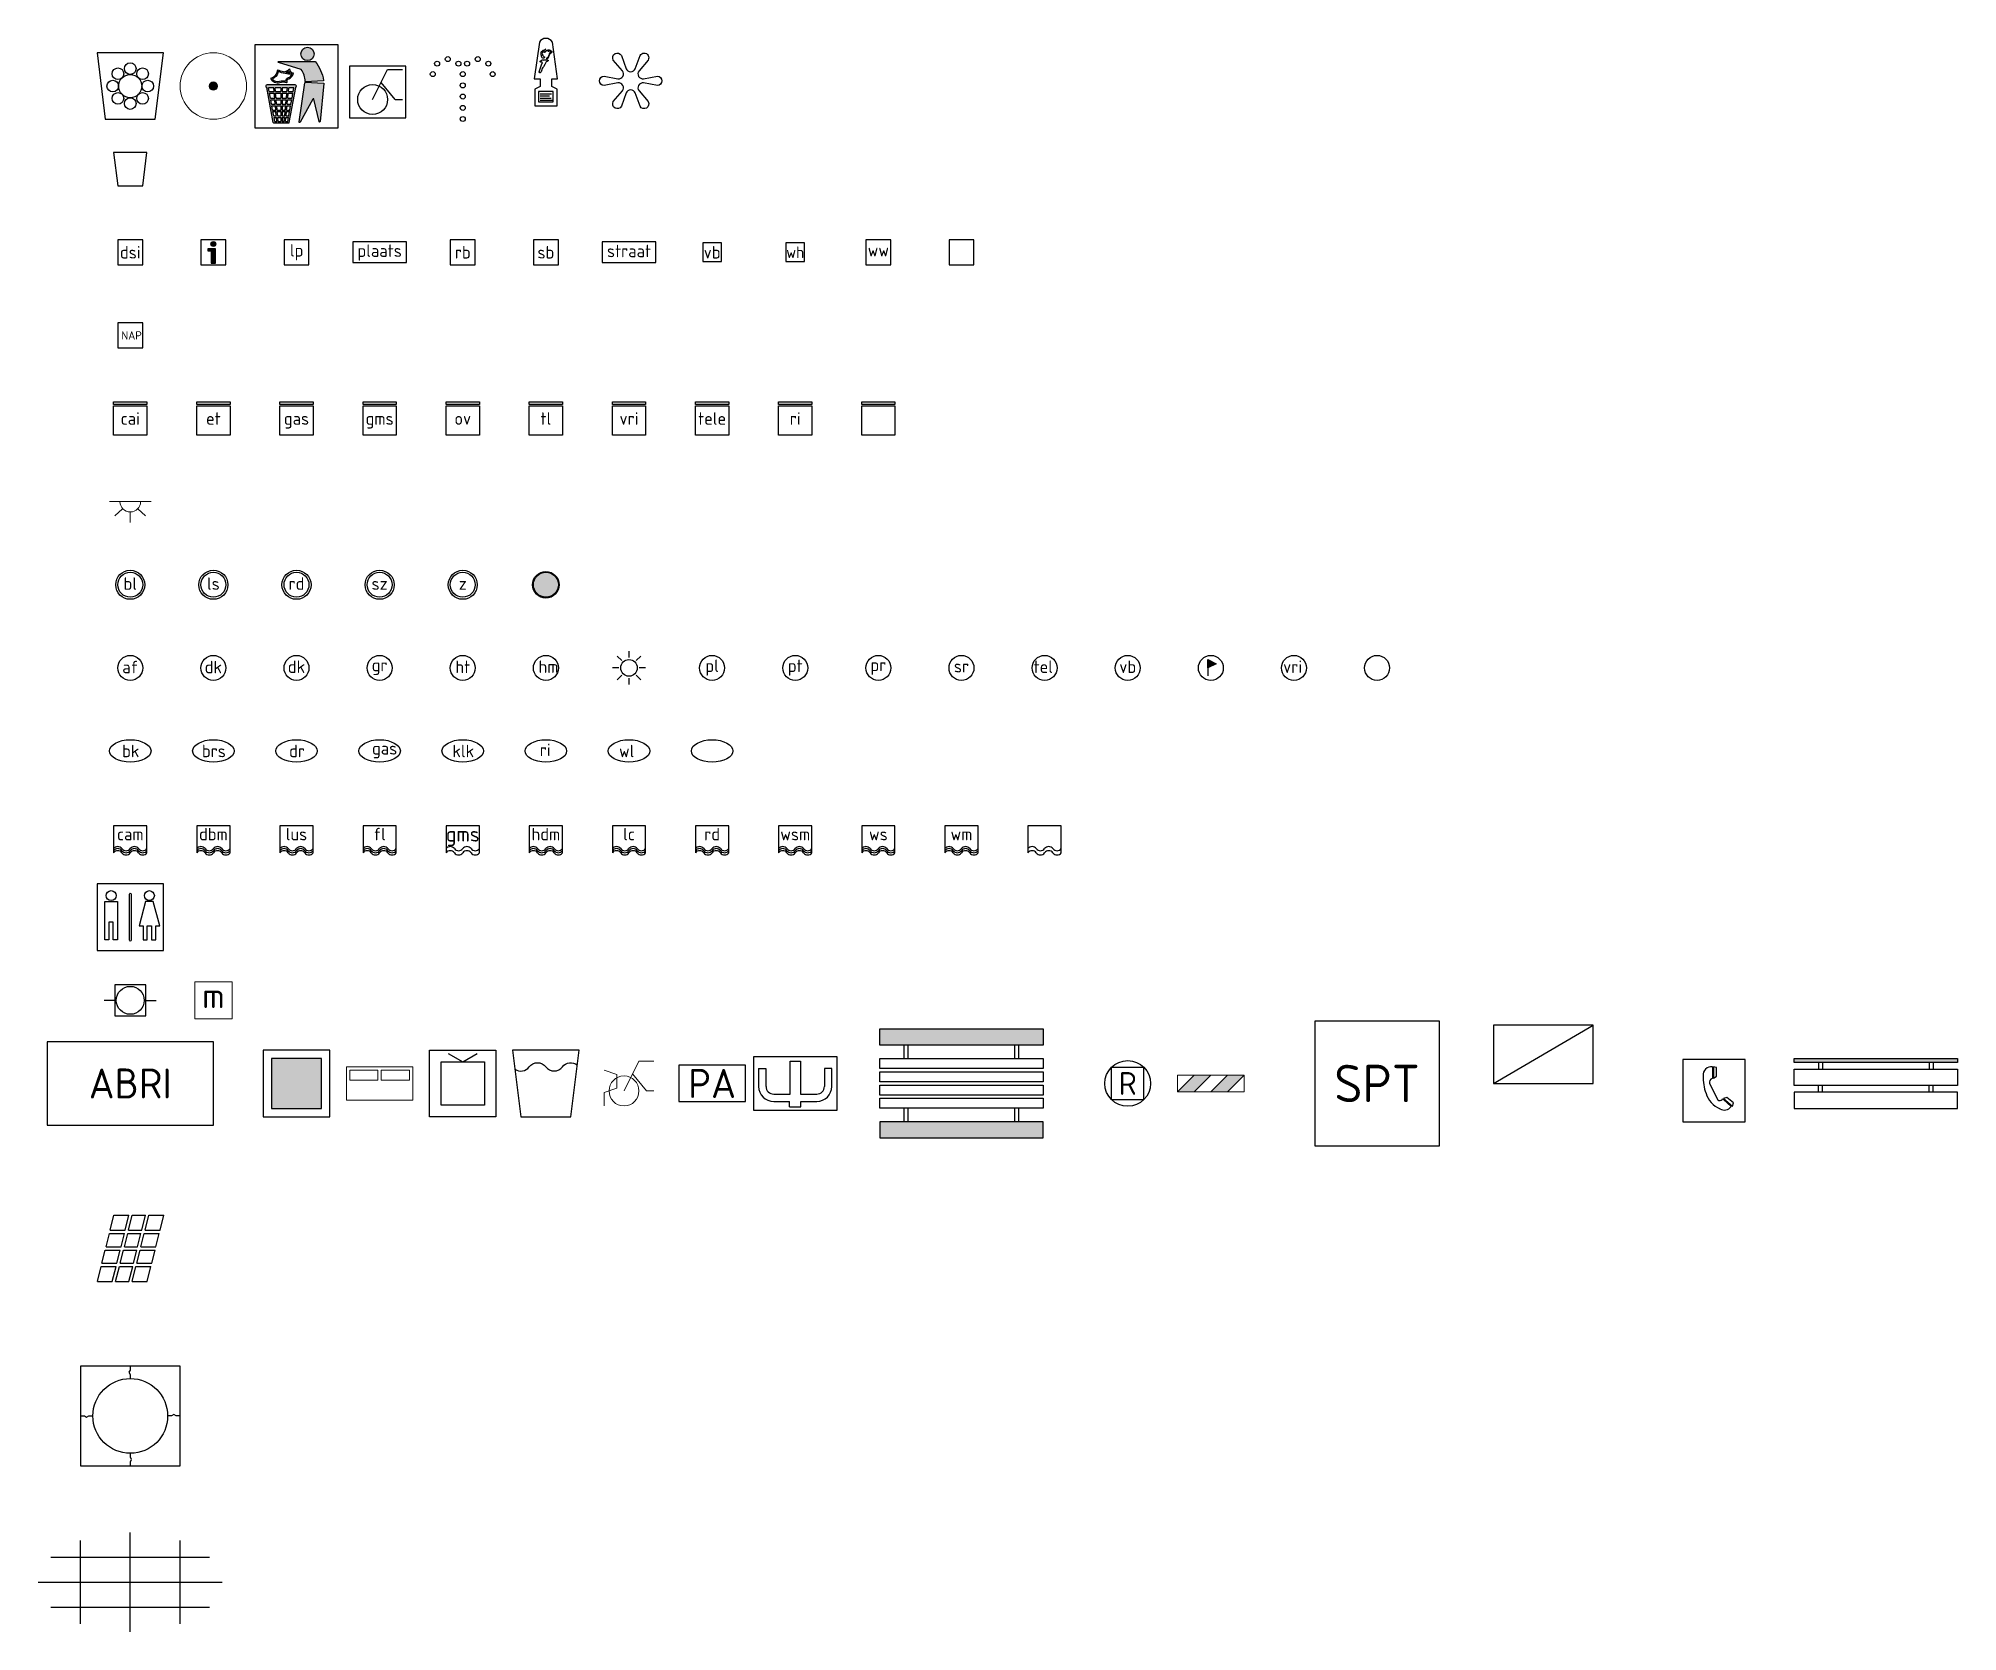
# Model space of a CAD drawing. Header units: metres. Extents: x 3179.3 to 3247.5, y 1706.9 to 1726.
# Drawn here: x 3224.41 to 3247.5, y 1706.86 to 1726.03 of the extents above; entities that cross this region are included whole.
import ezdxf
from ezdxf.enums import TextEntityAlignment as Align

# ---------------------------------------------------------------- set-up
doc = ezdxf.new("R2010")
doc.units = ezdxf.units.M
for name, color, linetype, lineweight in [('B-WE-GR-BOOM-S', 90, 'Continuous', 25), ('N-WE-GR-BLOEMBAK-S', 80, 'Continuous', 25), ('N-WE-IE-AFVAL APART PLAATS-S', 7, 'Continuous', 25), ('N-WE-IE-FIETSENKLUIS-S', 7, 'Continuous', 25), ('N-WE-IE-HERDENKINGSMONUMENT-S', 7, 'Continuous', 25), ('N-WE-IE-KUNSTOBJECT-S', 7, 'Continuous', 25), ('N-WE-IE-MEUBILAIR-S', 7, 'Continuous', 25), ('N-WE-IE-MEUBILAIR_FONTEIN-S', 7, 'Continuous', 25), ('N-WE-IE-MEUBILAIR_OPENBAARTOILET-S', 7, 'Continuous', 25), ('N-WE-IE-MEUBILAIR_WATERWEGMEUBILAIR-S', 150, 'Continuous', 25), ('N-WE-IE-MEUBILAIR_WATERWEGMEUBILAIR_MEERPAAL-S', 150, 'Continuous', 25), ('N-WE-IE-MEUBILAIR_WEGMEUBILAIR-S', 7, 'Continuous', 25), ('N-WE-IE-MEUBILAIR_ZONNEPANEEL-S', 7, 'Continuous', 25), ('N-WE-VH-KANTOPSLUITING_ELEMENT_BOOMKRANSBAND-S', 40, 'Continuous', 25), ('N-WE-VH-ROOSTER-S', 150, 'Continuous', 25)]:
    doc.layers.add(name, color=color, linetype=linetype, lineweight=lineweight)
doc.styles.add('NLCS-ISO', font='NLCS-ISO.ttf')

# ---------------------------------------------------------------- blocks, each defined once
blk = doc.blocks.new('SGR-BOOM_GBKN-SO')
at = {"linetype": 'ByBlock', "lineweight": 18}
h = blk.add_hatch(color=0, dxfattribs=at)
h.dxf.hatch_style = 1
edge = h.paths.add_edge_path()
edge.add_arc((0, 0), 0.25, 0, 360)
at = {"color": 0, "linetype": 'ByBlock', "lineweight": 18}
for radius in [2, 0.25]:
    blk.add_circle((0, 0), radius, dxfattribs=at)
at = {"color": 0, "linetype": 'ByBlock', "lineweight": 18, "style": 'NLCS-ISO'}
blk.add_attdef('SOORT', (2.5, 0), '', height=1.5, dxfattribs=at)
blk = doc.blocks.new('SGR-BLOEMBAK-SO')
blk.add_lwpolyline([(-1.5, -2), (1.5, -2), (2, 2), (-2, 2)], close=True)
for centre, radius in [((0, 1.05), 0.35), ((-1.05, 0), 0.35), ((-0.74, 0.74), 0.35), ((0, 0), 0.7), ((0.74, 0.74), 0.35), ((1.05, 0), 0.35), ((-0.74, -0.74), 0.35), ((0, -1.05), 0.35), ((0.74, -0.74), 0.35)]:
    blk.add_circle(centre, radius)
blk = doc.blocks.new('SIE-AFVAL APART PLAATS-SO')
h = blk.add_hatch(color=256)
h.dxf.hatch_style = 1
h.paths.add_polyline_path([(-0.09, 0.07), (-1.76, 0.07, 0.819081), (-1.79, -0.09), (-1.4, -2.19, 0.36153), (-1.37, -2.21), (-0.47, -2.21, 0.36153), (-0.44, -2.19), (-0.05, -0.09, 0.819081)])
h.paths.add_polyline_path([(-0.16, -0.1), (-0.2, -0.33), (-0.49, -0.33), (-0.47, -0.1)], flags=16)
h.paths.add_polyline_path([(-0.55, -0.1), (-0.58, -0.33), (-0.87, -0.33), (-0.87, -0.1)], flags=16)
h.paths.add_polyline_path([(-0.22, -0.42), (-0.27, -0.73), (-0.53, -0.73), (-0.5, -0.42)], flags=16)
h.paths.add_polyline_path([(-0.58, -0.42), (-0.61, -0.73), (-0.87, -0.73), (-0.87, -0.42)], flags=16)
h.paths.add_polyline_path([(-0.95, -0.1), (-0.95, -0.33), (-1.27, -0.33), (-1.29, -0.1)], flags=16)
h.paths.add_polyline_path([(-0.95, -0.42), (-0.95, -0.73), (-1.23, -0.73), (-1.26, -0.42)], flags=16)
h.paths.add_polyline_path([(-0.29, -0.83), (-0.34, -1.09), (-0.56, -1.09), (-0.54, -0.83)], flags=16)
h.paths.add_polyline_path([(-0.62, -0.83), (-0.65, -1.09), (-0.87, -1.09), (-0.87, -0.83)], flags=16)
h.paths.add_polyline_path([(-0.95, -0.83), (-0.95, -1.09), (-1.2, -1.09), (-1.22, -0.83)], flags=16)
h.paths.add_polyline_path([(-1.35, -0.33), (-1.64, -0.33), (-1.69, -0.1), (-1.37, -0.1)], flags=16)
h.paths.add_polyline_path([(-1.34, -0.42), (-1.31, -0.73), (-1.57, -0.73), (-1.63, -0.42)], flags=16)
h.paths.add_polyline_path([(-0.36, -1.18), (-0.41, -1.44), (-0.6, -1.44), (-0.57, -1.18)], flags=16)
h.paths.add_polyline_path([(-0.65, -1.18), (-0.68, -1.44), (-0.87, -1.44), (-0.87, -1.18)], flags=16)
h.paths.add_polyline_path([(-1.3, -0.83), (-1.28, -1.09), (-1.5, -1.09), (-1.55, -0.83)], flags=16)
h.paths.add_polyline_path([(-0.95, -1.18), (-0.95, -1.44), (-1.17, -1.44), (-1.19, -1.18)], flags=16)
h.paths.add_polyline_path([(-0.42, -1.53), (-0.47, -1.79), (-0.63, -1.79), (-0.6, -1.53)], flags=16)
h.paths.add_polyline_path([(-1.27, -1.18), (-1.25, -1.44), (-1.44, -1.44), (-1.49, -1.18)], flags=16)
h.paths.add_polyline_path([(-0.69, -1.53), (-0.71, -1.79), (-0.87, -1.79), (-0.87, -1.53)], flags=16)
h.paths.add_polyline_path([(-0.95, -1.53), (-0.95, -1.79), (-1.13, -1.79), (-1.16, -1.53)], flags=16)
h.paths.add_polyline_path([(-1.24, -1.53), (-1.22, -1.79), (-1.37, -1.79), (-1.42, -1.53)], flags=16)
h.paths.add_polyline_path([(-0.49, -1.89), (-0.53, -2.13), (-0.66, -2.13), (-0.64, -1.89)], flags=16)
h.paths.add_polyline_path([(-0.72, -1.89), (-0.74, -2.13), (-0.87, -2.13), (-0.87, -1.89)], flags=16)
h.paths.add_polyline_path([(-0.95, -1.89), (-0.95, -2.13), (-1.1, -2.13), (-1.12, -1.89)], flags=16)
h.paths.add_polyline_path([(-1.21, -1.89), (-1.18, -2.13), (-1.31, -2.13), (-1.35, -1.89)], flags=16)
h.paths.add_polyline_path([(-0.19, 0.78, -0.01173), (-0.3, 0.78, -0.148797), (-0.42, 1.03, -0.136076), (-0.69, 0.87), (-0.78, 0.85, -0.038293), (-1.14, 0.96), (-1.19, 0.81, -0.243822), (-1.56, 0.45, 0.344326), (-1, 0.22, -0.139345), (-0.6, 0.22, 0.618436), (-0.56, 0.27, -0.441494), (-0.47, 0.44, 0.309048)])
h.paths.add_polyline_path([(-0.49, 0.51, 0.351556), (-0.64, 0.31, 0.121061), (-1.02, 0.29, -0.288745), (-1.45, 0.42, 0.203599), (-1.12, 0.79), (-1.09, 0.87, 0.083075), (-0.28, 0.71, -0.242261)], flags=16)
h.paths.add_polyline_path([(-0.4, 0.79, -0.023345), (-0.63, 0.82, 0.07081), (-0.46, 0.9, 0.059965)], flags=16)
h.paths.add_polyline_path([(1.12, 1.48), (-1.07, 1.48, 0.860559), (-1.08, 1.42), (0.29, 1, -0.146703), (0.53, 0.28, 0.421968), (0.56, 0.25), (1.6, 0.31, 0.450293), (1.63, 0.34, 0.122241)])
h.paths.add_polyline_path([(0.26, 1.93, 1), (1.07, 1.93, 1)])
h.paths.add_polyline_path([(1.65, 0.15, 0.429303), (1.62, 0.18), (0.55, 0.23, 0.38429), (0.51, 0.2), (0.16, -2.16, 0.83726), (0.22, -2.18), (0.99, -0.78, -0.688204), (1.05, -0.78), (1.36, -2.14, 0.84934), (1.42, -2.14)])
for p, q in [((-0.09, 0.07), (-1.76, 0.07)), ((-1.4, -2.19), (-1.79, -0.09)), ((-1.37, -0.1), (-1.69, -0.1)), ((-1.64, -0.33), (-1.69, -0.1)), ((-1.64, -0.33), (-1.35, -0.33)), ((-1.63, -0.42), (-1.34, -0.42)), ((-1.57, -0.73), (-1.63, -0.42)), ((-1.57, -0.73), (-1.31, -0.73)), ((-1.55, -0.83), (-1.3, -0.83)), ((-1.5, -1.09), (-1.55, -0.83)), ((-1.5, -1.09), (-1.28, -1.09)), ((-0.95, -0.1), (-1.29, -0.1)), ((-1.27, -0.33), (-0.95, -0.33)), ((-1.26, -0.42), (-0.95, -0.42)), ((-1.23, -0.73), (-0.95, -0.73)), ((-1.22, -0.83), (-0.95, -0.83)), ((-1.2, -1.09), (-0.95, -1.09)), ((-0.95, -0.1), (-0.95, -0.33)), ((-0.95, -0.42), (-0.95, -0.73)), ((-0.95, -0.83), (-0.95, -1.09)), ((-0.87, -0.1), (-0.87, -0.33)), ((-0.55, -0.1), (-0.87, -0.1)), ((-0.87, -0.33), (-0.58, -0.33)), ((-0.87, -0.42), (-0.87, -0.73)), ((-0.87, -0.42), (-0.58, -0.42)), ((-0.87, -0.73), (-0.61, -0.73)), ((-0.87, -0.83), (-0.62, -0.83)), ((-0.87, -0.83), (-0.87, -1.09)), ((-0.87, -1.09), (-0.65, -1.09)), ((-0.56, -1.09), (-0.34, -1.09)), ((-0.54, -0.83), (-0.29, -0.83)), ((-0.53, -0.73), (-0.27, -0.73)), ((-0.5, -0.42), (-0.22, -0.42)), ((-0.49, -0.33), (-0.2, -0.33)), ((-0.16, -0.1), (-0.47, -0.1)), ((-0.44, -2.19), (-0.05, -0.09)), ((-0.34, -1.09), (-0.29, -0.83)), ((-0.27, -0.73), (-0.22, -0.42)), ((-0.2, -0.33), (-0.16, -0.1)), ((-1.49, -1.18), (-1.27, -1.18)), ((-1.44, -1.44), (-1.49, -1.18)), ((-1.44, -1.44), (-1.25, -1.44)), ((-1.42, -1.53), (-1.24, -1.53)), ((-1.37, -1.79), (-1.42, -1.53)), ((-1.37, -1.79), (-1.22, -1.79)), ((-1.37, -2.21), (-0.47, -2.21)), ((-1.31, -2.13), (-1.35, -1.89)), ((-1.35, -1.89), (-1.21, -1.89)), ((-1.31, -2.13), (-1.18, -2.13)), ((-1.19, -1.18), (-0.95, -1.18)), ((-1.17, -1.44), (-0.95, -1.44)), ((-1.16, -1.53), (-0.95, -1.53)), ((-1.13, -1.79), (-0.95, -1.79)), ((-1.12, -1.89), (-0.95, -1.89)), ((-1.1, -2.13), (-0.95, -2.13)), ((-0.95, -1.18), (-0.95, -1.44)), ((-0.95, -1.53), (-0.95, -1.79)), ((-0.95, -1.89), (-0.95, -2.13)), ((-0.87, -1.18), (-0.65, -1.18)), ((-0.87, -1.18), (-0.87, -1.44)), ((-0.87, -1.44), (-0.68, -1.44)), ((-0.87, -1.53), (-0.69, -1.53)), ((-0.87, -1.53), (-0.87, -1.79)), ((-0.87, -1.79), (-0.71, -1.79)), ((-0.87, -1.89), (-0.87, -2.13)), ((-0.87, -1.89), (-0.72, -1.89)), ((-0.87, -2.13), (-0.74, -2.13)), ((-0.66, -2.13), (-0.53, -2.13)), ((-0.64, -1.89), (-0.49, -1.89)), ((-0.63, -1.79), (-0.47, -1.79)), ((-0.6, -1.44), (-0.41, -1.44)), ((-0.6, -1.53), (-0.42, -1.53)), ((-0.57, -1.18), (-0.36, -1.18)), ((-0.53, -2.13), (-0.49, -1.89)), ((-0.47, -1.79), (-0.42, -1.53)), ((-0.41, -1.44), (-0.36, -1.18))]:
    blk.add_line(p, q)
blk.add_lwpolyline([(-2.5, -2.51), (2.5, -2.51), (2.5, 2.49), (-2.5, 2.49)], close=True)
for points in [[(-1.07, 1.48), (1.12, 1.48, -0.122241), (1.63, 0.34, -0.450293), (1.6, 0.31), (0.56, 0.25, -0.421968), (0.53, 0.28, 0.146703), (0.29, 1), (-1.08, 1.42, -0.860559)], [(-1.09, 0.87), (-1.12, 0.79, -0.203599), (-1.45, 0.42, 0.288745), (-1.02, 0.29, -0.121061), (-0.64, 0.31, -0.351556), (-0.49, 0.51, 0.242261), (-0.28, 0.71, -0.083075)], [(0.55, 0.23), (1.62, 0.18, -0.429303), (1.65, 0.15), (1.42, -2.14, -0.84934), (1.36, -2.14), (1.05, -0.78, 0.688204), (0.99, -0.78), (0.22, -2.18, -0.83726), (0.16, -2.16), (0.51, 0.2, -0.38429)]]:
    blk.add_lwpolyline(points, format="xyb", close=True)
for points in [[(-0.78, 0.85, -0.038293), (-1.14, 0.96), (-1.19, 0.81, -0.243822), (-1.56, 0.45, 0.344326), (-1, 0.22, -0.139345), (-0.6, 0.22, 0.618436), (-0.56, 0.27, -0.441494), (-0.47, 0.44, 0.309048), (-0.19, 0.78, -0.01173), (-0.3, 0.78, -0.01173)], [(-0.78, 0.85), (-0.69, 0.87, 0.136076), (-0.42, 1.03, 0.156405), (-0.29, 0.77)], [(-0.78, 0.85), (-0.69, 0.87, 0.136076), (-0.42, 1.03, 0.148797), (-0.3, 0.78, 0.148797)], [(-0.63, 0.82, 0.07081), (-0.46, 0.9, 0.059965), (-0.4, 0.79, 0.059965)], [(-0.4, 0.79, -0.023345), (-0.63, 0.82)]]:
    blk.add_lwpolyline(points, format="xyb")
for points in [[(-1.35, -0.33), (-1.37, -0.1)], [(-1.31, -0.73), (-1.34, -0.42)], [(-1.28, -1.09), (-1.3, -0.83)], [(-1.27, -0.33), (-1.29, -0.1)], [(-1.23, -0.73), (-1.26, -0.42)], [(-1.2, -1.09), (-1.22, -0.83)], [(-0.65, -1.09), (-0.62, -0.83)], [(-0.61, -0.73), (-0.58, -0.42)], [(-0.58, -0.33), (-0.55, -0.1)], [(-0.56, -1.09), (-0.54, -0.83)], [(-0.53, -0.73), (-0.5, -0.42)], [(-0.49, -0.33), (-0.47, -0.1)], [(-1.25, -1.44), (-1.27, -1.18)], [(-1.22, -1.79), (-1.24, -1.53)], [(-1.18, -2.13), (-1.21, -1.89)], [(-1.17, -1.44), (-1.19, -1.18)], [(-1.18, -2.22), (-1.18, -2.21)], [(-1.13, -1.79), (-1.16, -1.53)], [(-1.1, -2.13), (-1.12, -1.89)], [(-0.74, -2.13), (-0.72, -1.89)], [(-0.71, -1.79), (-0.69, -1.53)], [(-0.68, -1.44), (-0.65, -1.18)], [(-0.66, -2.13), (-0.64, -1.89)], [(-0.63, -1.79), (-0.6, -1.53)], [(-0.6, -1.44), (-0.57, -1.18)]]:
    blk.add_lwpolyline(points)
blk.add_circle((0.66, 1.93), 0.401)
for centre, radius, start, end in [((-1.76, -0.01), 0.0869, 90, 247.281), ((-0.09, -0.01), 0.0869, 292.719, 90), ((-1.37, -2.18), 0.0318, 190.4943, 270), ((-0.47, -2.18), 0.0318, 270, 349.5057)]:
    blk.add_arc(centre, radius, start, end)
blk = doc.blocks.new('SIE-FIETSENKLUIS-SO')
blk.add_lwpolyline([(1.58, 1.19), (-1.82, 1.19), (-1.82, -1.91), (1.58, -1.91)], close=True)
for points in [[(-0.42, -0.81), (0.48, 0.99), (1.38, 0.99)], [(0.93, -0.81), (0.09, 0.22)], [(0.93, -0.81), (1.38, -0.81)]]:
    blk.add_lwpolyline(points)
blk.add_circle((-0.42, -0.81), 0.9)
blk = doc.blocks.new('SIE-FONTEIN-SO')
for centre in [(-1.54, 1.35), (-0.9, 1.62), (-0.26, 1.35), (0.26, 1.35), (0.9, 1.62), (1.54, 1.35), (-1.8, 0.72), (0, 0.72), (0, 0.04), (1.8, 0.72), (0, -0.63), (0, -1.31), (0, -1.98)]:
    blk.add_circle(centre, 0.15)
blk = doc.blocks.new('SIE-HERDENKINGSMONUMENT-SO')
for p, q in [((-0.34, -0.46), (0.33, -0.46)), ((-0.34, -0.58), (0.22, -0.58)), ((-0.34, -0.72), (0.31, -0.72)), ((-0.34, -0.84), (0.37, -0.84))]:
    blk.add_line(p, q)
for points in [[(0.39, 2.65, 0.261282), (0, 2.87, 0.261282), (-0.39, 2.65), (-0.7, 0.44), (-0.35, 0.44), (-0.35, -0.03), (-0.67, -0.18), (-0.67, -1.18), (0, -1.18), (0.67, -1.18), (0.67, -0.18), (0.35, -0.03), (0.35, 0.44), (0.7, 0.44)], [(0, 2.22), (-0.12, 2.13, 0.506874), (-0.13, 1.78, -0.088901), (-0.09, 1.75, -0.290904), (-0.09, 1.72, -0.160204), (-0.13, 1.68, -0.186725), (-0.18, 1.68, -0.307903), (-0.27, 1.82, -0.219717), (-0.25, 2.07, -0.115145), (-0.16, 2.17), (-0.18, 2.13), (-0.1, 2.18)], [(-0.09, 2.02), (-0.09, 2.03), (-0.09, 2.06), (-0.03, 2.1), (0.07, 2.16, -0.401268), (0.31, 2.11, -0.30754), (0.31, 2.08, -0.52959), (0.29, 2.08, 0.196508), (0.14, 2.14, 0.143294), (0.02, 2.11, 0.110337), (-0.05, 2.04, -0.092857), (-0.07, 2.02, -0.32743)], [(0.39, 2.06), (0.34, 2.06), (0.31, 2.05, 0.295857), (0.19, 1.88, -0.100217), (0.18, 1.86, 0.04658), (0.15, 1.78, -0.148312), (0.12, 1.73, -0.029319), (0.04, 1.67, 0.67171), (0.05, 1.63, 0.108339), (0.07, 1.63, 0.085642), (0.08, 1.63, 0.19392), (0.18, 1.77, -0.085966), (0.21, 1.86, 0.050198), (0.24, 1.91, -0.197871), (0.34, 2.02, 0.127107)]]:
    blk.add_lwpolyline(points, format="xyb", close=True)
for points in [[(-0.35, 1.04), (-0.26, 1.28), (-0.21, 1.41), (-0.2, 1.42), (-0.25, 1.43), (-0.31, 1.43), (-0.35, 1.46), (-0.35, 1.49), (-0.23, 1.57), (-0.18, 1.57), (-0.16, 1.56), (-0.13, 1.57), (-0.09, 1.57), (-0.07, 1.57), (-0.05, 1.57), (0.02, 1.58), (0.06, 1.56), (0.08, 1.56), (0.13, 1.55), (0.13, 1.52), (0.08, 1.47), (0.02, 1.45), (-0.06, 1.3), (-0.15, 1.15), (-0.19, 1.11), (-0.22, 1.05), (-0.26, 0.91), (-0.29, 0.86), (-0.32, 0.82), (-0.35, 0.8), (-0.37, 0.8), (-0.41, 0.85), (-0.39, 0.92), (-0.37, 0.98)], [(-0.44, -0.33), (-0.44, -0.95), (0, -0.95), (0.44, -0.95), (0.44, -0.33)]]:
    blk.add_lwpolyline(points, close=True)
blk.add_circle((0.15, 2.1), 0.0212)
blk = doc.blocks.new('SIE-KUNSTOBJECT-SO')
at = {"flags": 128}
blk.add_lwpolyline([(0.27, -0.73, 0.700208), (-0.27, -0.73), (-0.56, -1.53, -1), (-1.05, -1.25), (-0.5, -0.6, 0.700208), (-0.77, -0.13), (-1.6, -0.28, -1), (-1.6, 0.28), (-0.77, 0.13, 0.700208), (-0.5, 0.6), (-1.05, 1.25, -1), (-0.56, 1.53), (-0.27, 0.73, 0.700208), (0.27, 0.73), (0.56, 1.53, -1), (1.05, 1.25), (0.5, 0.6, 0.700208), (0.77, 0.13), (1.6, 0.28, -1), (1.6, -0.28), (0.77, -0.13, 0.700208), (0.5, -0.6), (1.05, -1.25, -1), (0.56, -1.53)], format="xyb", close=True, dxfattribs=at)
blk = doc.blocks.new('SIE-MEUBILAIR_BAK-SO')
blk.add_lwpolyline([(-0.75, -1), (0.75, -1), (1, 1), (-1, 1)], close=True)
blk = doc.blocks.new('SIE-MEUBILAIR_BORD_DSI-SO')
blk.add_lwpolyline([(-0.75, -0.75), (0.75, -0.75), (0.75, 0.75), (-0.75, 0.75)], close=True)
at = {"style": 'NLCS-ISO'}
blk.add_text('dsi', height=0.75, dxfattribs=at).set_placement((0, 0), align=Align.MIDDLE_CENTER)
blk = doc.blocks.new('SIE-MEUBILAIR_BORD_INFORMATIE-SO')
h = blk.add_hatch(color=256)
h.dxf.hatch_style = 1
h.paths.add_polyline_path([(0.13, 0.2), (-0.33, 0.2), (-0.33, 0.08), (-0.13, 0.08), (-0.13, -0.65), (0.13, -0.65)])
h = blk.add_hatch(color=256)
h.dxf.hatch_style = 1
edge = h.paths.add_edge_path()
edge.add_arc((0, 0.5), 0.149, 0, 360)
for points in [[(-0.75, -0.75), (0.75, -0.75), (0.75, 0.75), (-0.75, 0.75)], [(0.13, 0.2), (-0.33, 0.2), (-0.33, 0.08), (-0.13, 0.08), (-0.13, -0.65), (0.13, -0.65)]]:
    blk.add_lwpolyline(points, close=True)
blk.add_circle((0, 0.5), 0.149)
blk = doc.blocks.new('SIE-MEUBILAIR_BORD_LOCATIEPAAL-SO')
blk.add_lwpolyline([(-0.75, -0.75), (0.75, -0.75), (0.75, 0.75), (-0.75, 0.75)], close=True)
at = {"style": 'NLCS-ISO'}
blk.add_text('lp', height=0.75, dxfattribs=at).set_placement((0.01, 0.12), align=Align.MIDDLE_CENTER)
blk = doc.blocks.new('SIE-MEUBILAIR_BORD_PLAATSNAAM-SO')
blk.add_lwpolyline([(-1.62, -0.62), (1.62, -0.62), (1.62, 0.62), (-1.62, 0.62)], close=True)
at = {"style": 'NLCS-ISO'}
blk.add_text('plaats', height=0.75, dxfattribs=at).set_placement((0, 0.1), align=Align.MIDDLE_CENTER)
blk = doc.blocks.new('SIE-MEUBILAIR_BORD_RECLAME-SO')
blk.add_lwpolyline([(-0.75, -0.75), (0.75, -0.75), (0.75, 0.75), (-0.75, 0.75)], close=True)
at = {"style": 'NLCS-ISO'}
blk.add_text('rb', height=0.75, dxfattribs=at).set_placement((0, 0), align=Align.MIDDLE_CENTER)
blk = doc.blocks.new('SIE-MEUBILAIR_BORD_SCHEEPVAARTVERKEER-SO')
blk.add_lwpolyline([(-0.75, -0.75), (0.75, -0.75), (0.75, 0.75), (-0.75, 0.75)], close=True)
at = {"style": 'NLCS-ISO'}
blk.add_text('sb', height=0.75, dxfattribs=at).set_placement((0, 0), align=Align.MIDDLE_CENTER)
blk = doc.blocks.new('SIE-MEUBILAIR_BORD_STRAATNAAM-SO')
blk.add_lwpolyline([(-1.62, -0.62), (1.62, -0.62), (1.62, 0.62), (-1.62, 0.62)], close=True)
at = {"style": 'NLCS-ISO'}
blk.add_text('straat', height=0.75, dxfattribs=at).set_placement((0, 0.08), align=Align.MIDDLE_CENTER)
blk = doc.blocks.new('SIE-MEUBILAIR_BORD_VERKEER-SO')
blk.add_lwpolyline([(-0.5625, -0.5625), (0.5625, -0.5625), (0.5625, 0.5625), (-0.5625, 0.5625)], close=True)
at = {"style": 'NLCS-ISO'}
blk.add_text('vb', height=0.75, dxfattribs=at).set_placement((0, 0), align=Align.MIDDLE_CENTER)
blk = doc.blocks.new('SIE-MEUBILAIR_BORD_WAARSCHUWINGSHEK-SO')
blk.add_lwpolyline([(-0.5625, -0.5625), (0.5625, -0.5625), (0.5625, 0.5625), (-0.5625, 0.5625)], close=True)
at = {"style": 'NLCS-ISO'}
blk.add_text('wh', height=0.7, dxfattribs=at).set_placement((0, 0), align=Align.MIDDLE_CENTER)
blk = doc.blocks.new('SIE-MEUBILAIR_BORD_WEGWIJZER-SO')
blk.add_lwpolyline([(-0.75, -0.75), (0.75, -0.75), (0.75, 0.75), (-0.75, 0.75)], close=True)
at = {"style": 'NLCS-ISO'}
blk.add_text('ww', height=0.75, dxfattribs=at).set_placement((0, 0.125), align=Align.MIDDLE_CENTER)
blk = doc.blocks.new('SIE-MEUBILAIR_BORD-SO')
blk.add_lwpolyline([(-0.75, -0.75), (0.75, -0.75), (0.75, 0.75), (-0.75, 0.75)], close=True)
blk = doc.blocks.new('SIE-MEUBILAIR_HOOGTEMERK-SO')
blk.add_lwpolyline([(-0.75, -0.75), (0.75, -0.75), (0.75, 0.75), (-0.75, 0.75)], close=True)
at = {"style": 'NLCS-ISO'}
blk.add_text('NAP', height=0.5, dxfattribs=at).set_placement((0.08, 0), align=Align.MIDDLE_CENTER)
blk = doc.blocks.new('SIE-MEUBILAIR_KAST_CAI-SO')
for points in [[(-1, 1), (1, 1), (1, 0.84), (-1, 0.84)], [(-1, 0.76), (1, 0.76), (1, -1), (-1, -1)]]:
    blk.add_lwpolyline(points, close=True)
at = {"style": 'NLCS-ISO'}
blk.add_text('cai', height=0.75, dxfattribs=at).set_placement((0, 0), align=Align.MIDDLE_CENTER)
blk = doc.blocks.new('SIE-MEUBILAIR_KAST_ELEKTRA-SO')
for points in [[(-1, 1), (1, 1), (1, 0.84), (-1, 0.84)], [(-1, 0.76), (1, 0.76), (1, -1), (-1, -1)]]:
    blk.add_lwpolyline(points, close=True)
at = {"style": 'NLCS-ISO'}
blk.add_text('et', height=0.75, dxfattribs=at).set_placement((0, 0), align=Align.MIDDLE_CENTER)
blk = doc.blocks.new('SIE-MEUBILAIR_KAST_GAS-SO')
for points in [[(-1, 1), (1, 1), (1, 0.84), (-1, 0.84)], [(-1, 0.76), (1, 0.76), (1, -1), (-1, -1)]]:
    blk.add_lwpolyline(points, close=True)
at = {"style": 'NLCS-ISO'}
blk.add_text('gas', height=0.75, dxfattribs=at).set_placement((0, 0), align=Align.MIDDLE_CENTER)
blk = doc.blocks.new('SIE-MEUBILAIR_KAST_GMS-SO')
for points in [[(-1, 1), (1, 1), (1, 0.84), (-1, 0.84)], [(-1, 0.76), (1, 0.76), (1, -1), (-1, -1)]]:
    blk.add_lwpolyline(points, close=True)
at = {"style": 'NLCS-ISO'}
blk.add_text('gms', height=0.75, dxfattribs=at).set_placement((0, 0), align=Align.MIDDLE_CENTER)
blk = doc.blocks.new('SIE-MEUBILAIR_KAST_OV-SO')
for points in [[(-1, 1), (1, 1), (1, 0.84), (-1, 0.84)], [(-1, 0.76), (1, 0.76), (1, -1), (-1, -1)]]:
    blk.add_lwpolyline(points, close=True)
at = {"style": 'NLCS-ISO'}
blk.add_text('ov', height=0.75, dxfattribs=at).set_placement((0, 0), align=Align.MIDDLE_CENTER)
blk = doc.blocks.new('SIE-MEUBILAIR_KAST_RIOOL-SO')
for points in [[(-1, 1), (1, 1), (1, 0.84), (-1, 0.84)], [(-1, 0.76), (1, 0.76), (1, -1), (-1, -1)]]:
    blk.add_lwpolyline(points, close=True)
at = {"style": 'NLCS-ISO'}
blk.add_text('ri', height=0.75, dxfattribs=at).set_placement((0, 0), align=Align.MIDDLE_CENTER)
blk = doc.blocks.new('SIE-MEUBILAIR_KAST_TELECOM-SO')
for points in [[(-1, 1), (1, 1), (1, 0.84), (-1, 0.84)], [(-1, 0.76), (1, 0.76), (1, -1), (-1, -1)]]:
    blk.add_lwpolyline(points, close=True)
at = {"style": 'NLCS-ISO'}
blk.add_text('tele', height=0.75, dxfattribs=at).set_placement((0, 0), align=Align.MIDDLE_CENTER)
blk = doc.blocks.new('SIE-MEUBILAIR_KAST_TEL-SO')
for points in [[(-1, 1), (1, 1), (1, 0.84), (-1, 0.84)], [(-1, 0.76), (1, 0.76), (1, -1), (-1, -1)]]:
    blk.add_lwpolyline(points, close=True)
at = {"style": 'NLCS-ISO'}
blk.add_text('tl', height=0.75, dxfattribs=at).set_placement((0, 0), align=Align.MIDDLE_CENTER)
blk = doc.blocks.new('SIE-MEUBILAIR_KAST_VRI-SO')
for points in [[(-1, 1), (1, 1), (1, 0.84), (-1, 0.84)], [(-1, 0.76), (1, 0.76), (1, -1), (-1, -1)]]:
    blk.add_lwpolyline(points, close=True)
at = {"style": 'NLCS-ISO'}
blk.add_text('vri', height=0.75, dxfattribs=at).set_placement((0, 0), align=Align.MIDDLE_CENTER)
blk = doc.blocks.new('SIE-MEUBILAIR_KAST-SO')
for points in [[(-1, 1), (1, 1), (1, 0.84), (-1, 0.84)], [(-1, 0.76), (1, 0.76), (1, -1), (-1, -1)]]:
    blk.add_lwpolyline(points, close=True)
blk = doc.blocks.new('SIE-MEUBILAIR_LICHTPUNT-SO')
at = {"color": 0, "linetype": 'ByBlock', "lineweight": 18}
for points in [[(-0.62, 0), (-1.25, 0)], [(0.62, 0), (1.25, 0)], [(-0.46, -0.43), (-0.92, -0.85)], [(0, -0.62), (0, -1.25)], [(0.46, -0.43), (0.92, -0.85)]]:
    blk.add_lwpolyline(points, dxfattribs=at)
blk.add_lwpolyline([(0, 0), (0.62, 0, -1), (-0.62, 0)], format="xyb", close=True, dxfattribs=at)
blk = doc.blocks.new('SIE-MEUBILAIR_MAST_BOVENLEIDING-SO')
for radius in [0.875, 0.75]:
    blk.add_circle((0, 0), radius)
at = {"style": 'NLCS-ISO'}
blk.add_text('bl', height=0.75, dxfattribs=at).set_placement((0, 0.07), align=Align.MIDDLE_CENTER)
blk = doc.blocks.new('SIE-MEUBILAIR_MAST_LAAGSPANNING-SO')
for radius in [0.875, 0.75]:
    blk.add_circle((0, 0), radius)
at = {"style": 'NLCS-ISO'}
blk.add_text('ls', height=0.75, dxfattribs=at).set_placement((0, 0.07), align=Align.MIDDLE_CENTER)
blk = doc.blocks.new('SIE-MEUBILAIR_MAST_RADAR-SO')
for radius in [0.875, 0.75]:
    blk.add_circle((0, 0), radius)
at = {"style": 'NLCS-ISO'}
blk.add_text('rd', height=0.75, dxfattribs=at).set_placement((0, 0.07), align=Align.MIDDLE_CENTER)
blk = doc.blocks.new('SIE-MEUBILAIR_MAST_STRAALZENDER-SO')
for radius in [0.875, 0.75]:
    blk.add_circle((0, 0), radius)
at = {"style": 'NLCS-ISO'}
blk.add_text('sz', height=0.75, dxfattribs=at).set_placement((0, 0.07), align=Align.MIDDLE_CENTER)
blk = doc.blocks.new('SIE-MEUBILAIR_MAST_ZEND-SO')
for radius in [0.875, 0.75]:
    blk.add_circle((0, 0), radius)
at = {"style": 'NLCS-ISO'}
blk.add_text('z', height=0.75, dxfattribs=at).set_placement((0, 0.07), align=Align.MIDDLE_CENTER)
blk = doc.blocks.new('SIE-MEUBILAIR_MAST-SO')
h = blk.add_hatch(color=256)
h.dxf.hatch_style = 1
h.paths.add_polyline_path([(0.8, 0, 1), (-0.8, 0, 1)])
h.paths.add_polyline_path([(0.75, 0, 1), (-0.75, 0, 1)], flags=16)
edge = h.paths.add_edge_path(flags=16)
edge.add_arc((0, 0), 0.75, 0, 360)
for radius in [0.8, 0.75]:
    blk.add_circle((0, 0), radius)
blk = doc.blocks.new('SIE-MEUBILAIR_PAAL_AFSLUITPAAL-SO')
blk.add_circle((0, 0), 0.75)
at = {"style": 'NLCS-ISO'}
blk.add_text('af', height=0.75, dxfattribs=at).set_placement((0, 0.05), align=Align.MIDDLE_CENTER)
blk = doc.blocks.new('SIE-MEUBILAIR_PAAL_DIJKPAAL-SO')
blk.add_circle((0, 0), 0.75)
at = {"style": 'NLCS-ISO'}
blk.add_text('dk', height=0.75, dxfattribs=at).set_placement((0, 0.05), align=Align.MIDDLE_CENTER)
blk = doc.blocks.new('SIE-MEUBILAIR_PAAL_DRUKKNOPPAAL-SO')
blk.add_circle((0, 0), 0.75)
at = {"style": 'NLCS-ISO'}
blk.add_text('dk', height=0.75, dxfattribs=at).set_placement((0, 0.07), align=Align.MIDDLE_CENTER)
blk = doc.blocks.new('SIE-MEUBILAIR_PAAL_GRENSMARKERING-SO')
blk.add_circle((0, 0), 0.75)
at = {"style": 'NLCS-ISO'}
blk.add_text('gr', height=0.75, dxfattribs=at).set_placement((0, 0.17), align=Align.MIDDLE_CENTER)
blk = doc.blocks.new('SIE-MEUBILAIR_PAAL_HALTEPAAL-SO')
blk.add_circle((0, 0), 0.75)
at = {"style": 'NLCS-ISO'}
blk.add_text('ht', height=0.75, dxfattribs=at).set_placement((0, 0.06), align=Align.MIDDLE_CENTER)
blk = doc.blocks.new('SIE-MEUBILAIR_PAAL_HECTOMETER-SO')
blk.add_circle((0, 0), 0.75)
at = {"style": 'NLCS-ISO'}
blk.add_text('hm', height=0.75, dxfattribs=at).set_placement((0.16, 0.07), align=Align.MIDDLE_CENTER)
blk = doc.blocks.new('SIE-MEUBILAIR_PAAL_LICHTMAST-SO')
for points in [[(-0.62, 0), (-1, 0)], [(-0.71, 0.71), (-0.44, 0.44)], [(0, 1), (0, 0.62)], [(0.44, 0.44), (0.71, 0.71)], [(1, 0), (0.62, 0)], [(-0.71, -0.71), (-0.44, -0.44)], [(0, -0.62), (0, -1)], [(0.44, -0.44), (0.71, -0.71)]]:
    blk.add_lwpolyline(points)
blk.add_circle((0, 0), 0.5)
blk = doc.blocks.new('SIE-MEUBILAIR_PAAL_POLLER-SO')
blk.add_circle((0, 0), 0.75)
at = {"style": 'NLCS-ISO'}
blk.add_text('pl', height=0.75, dxfattribs=at).set_placement((0, 0.13), align=Align.MIDDLE_CENTER)
blk = doc.blocks.new('SIE-MEUBILAIR_PAAL_PORTAAL-SO')
blk.add_circle((0, 0), 0.75)
at = {"style": 'NLCS-ISO'}
blk.add_text('pt', height=0.75, dxfattribs=at).set_placement((0, 0.13), align=Align.MIDDLE_CENTER)
blk = doc.blocks.new('SIE-MEUBILAIR_PAAL_PRAATPAAL-SO')
blk.add_circle((0, 0), 0.75)
at = {"style": 'NLCS-ISO'}
blk.add_text('pr', height=0.75, dxfattribs=at).set_placement((0, 0.18), align=Align.MIDDLE_CENTER)
blk = doc.blocks.new('SIE-MEUBILAIR_PAAL_SIRENE-SO')
blk.add_circle((0, 0), 0.75)
at = {"style": 'NLCS-ISO'}
blk.add_text('sr', height=0.75, dxfattribs=at).set_placement((0, 0.1), align=Align.MIDDLE_CENTER)
blk = doc.blocks.new('SIE-MEUBILAIR_PAAL_TEL-SO')
blk.add_circle((0, 0), 0.75)
at = {"style": 'NLCS-ISO'}
blk.add_text('tel', height=0.75, dxfattribs=at).set_placement((-0.08, 0.07), align=Align.MIDDLE_CENTER)
blk = doc.blocks.new('SIE-MEUBILAIR_PAAL_VERKEERSBORD-SO')
blk.add_circle((0, 0), 0.75)
at = {"style": 'NLCS-ISO'}
blk.add_text('vb', height=0.75, dxfattribs=at).set_placement((0, 0.07), align=Align.MIDDLE_CENTER)
blk = doc.blocks.new('SIE-MEUBILAIR_PAAL_VLAGGENMAST-SO')
h = blk.add_hatch(color=256)
h.dxf.hatch_style = 1
h.paths.add_polyline_path([(-0.18, 0.5), (0.32, 0.25), (-0.18, 0)])
blk.add_line((-0.18, 0), (-0.18, -0.47))
blk.add_lwpolyline([(-0.18, 0.5), (0.32, 0.25), (-0.18, 0)], close=True)
blk.add_circle((0, 0), 0.75)
blk = doc.blocks.new('SIE-MEUBILAIR_PAAL_VRI-SO')
blk.add_circle((0, 0), 0.75)
at = {"style": 'NLCS-ISO'}
blk.add_text('vri', height=0.75, dxfattribs=at).set_placement((-0.08, 0.07), align=Align.MIDDLE_CENTER)
blk = doc.blocks.new('SIE-MEUBILAIR_PAAL-SO')
blk.add_circle((0, 0), 0.75)
blk = doc.blocks.new('SIE-MEUBILAIR_PUT_BRANDKRAAN-SO')
blk.add_ellipse((0, 0), major_axis=(1.25, 0), ratio=0.54)
at = {"style": 'NLCS-ISO'}
blk.add_text('bk', height=0.75, dxfattribs=at).set_placement((0.03, 0), align=Align.MIDDLE_CENTER)
blk = doc.blocks.new('SIE-MEUBILAIR_PUT_BRANDSTOFPUT-SO')
blk.add_ellipse((0, 0), major_axis=(1.25, 0), ratio=0.54)
at = {"style": 'NLCS-ISO'}
blk.add_text('brs', height=0.75, dxfattribs=at).set_placement((0.03, 0), align=Align.MIDDLE_CENTER)
blk = doc.blocks.new('SIE-MEUBILAIR_PUT_DRAINAGEPUT-SO')
blk.add_ellipse((0, 0), major_axis=(1.25, 0), ratio=0.54)
at = {"style": 'NLCS-ISO'}
blk.add_text('dr', height=0.75, dxfattribs=at).set_placement((0.03, 0), align=Align.MIDDLE_CENTER)
blk = doc.blocks.new('SIE-MEUBILAIR_PUT_GASPUT-SO')
blk.add_ellipse((0, 0), major_axis=(1.25, 0), ratio=0.54)
at = {"style": 'NLCS-ISO'}
blk.add_text('gas ', height=0.75, dxfattribs=at).set_placement((0.53, 0.16), align=Align.MIDDLE_CENTER)
blk = doc.blocks.new('SIE-MEUBILAIR_PUT_KOLK-SO')
blk.add_ellipse((0, 0), major_axis=(1.25, 0), ratio=0.54)
at = {"style": 'NLCS-ISO'}
blk.add_text('klk', height=0.75, dxfattribs=at).set_placement((0.03, 0), align=Align.MIDDLE_CENTER)
blk = doc.blocks.new('SIE-MEUBILAIR_PUT_RIOOLPUT-SO')
blk.add_ellipse((0, 0), major_axis=(1.25, 0), ratio=0.54)
at = {"style": 'NLCS-ISO'}
blk.add_text('ri', height=0.75, dxfattribs=at).set_placement((-0.04, 0.07), align=Align.MIDDLE_CENTER)
blk = doc.blocks.new('SIE-MEUBILAIR_PUT_WATERLEIDINGPUT-SO')
blk.add_ellipse((0, 0), major_axis=(1.25, 0), ratio=0.54)
at = {"style": 'NLCS-ISO'}
blk.add_text('wl', height=0.75, dxfattribs=at).set_placement((-0.14, 0), align=Align.MIDDLE_CENTER)
blk = doc.blocks.new('SIE-MEUBILAIR_PUT-SO')
blk.add_ellipse((0, 0), major_axis=(1.25, 0), ratio=0.54)
blk = doc.blocks.new('SIE-MEUBILAIR_SENSOR_CAMERA-SO')
for p, q in [((1, 0.5), (-1, 0.5)), ((-1, 0.5), (-1, -1.125)), ((1, -1.125), (1, 0.5))]:
    blk.add_line(p, q)
for centre, start, end in [((-0.75, -1.0625), 36.869898, 143.130102), ((-0.75, -1.1875), 36.869898, 143.130102), ((-0.75, -1.3125), 36.869898, 143.130102), ((-0.25, -0.6875), 216.869898, 323.130102), ((-0.25, -0.8125), 216.869898, 323.130102), ((-0.25, -0.9375), 216.869898, 323.130102), ((0.25, -1.0625), 36.869898, 143.130102), ((0.25, -1.1875), 36.869898, 143.130102), ((0.25, -1.3125), 36.869898, 143.130102), ((0.75, -0.6875), 216.869898, 323.130102), ((0.75, -0.8125), 216.869898, 323.130102), ((0.75, -0.9375), 216.869898, 323.130102)]:
    blk.add_arc(centre, 0.3125, start, end)
at = {"style": 'NLCS-ISO'}
blk.add_text('cam', height=0.75, dxfattribs=at).set_placement((0, 0), align=Align.MIDDLE_CENTER)
blk = doc.blocks.new('SIE-MEUBILAIR_SENSOR_DEBIETMETER-SO')
for p, q in [((1, 0.5), (-1, 0.5)), ((-1, 0.5), (-1, -1.125)), ((1, -1.125), (1, 0.5))]:
    blk.add_line(p, q)
for centre, start, end in [((-0.75, -1.0625), 36.869898, 143.130102), ((-0.75, -1.1875), 36.869898, 143.130102), ((-0.75, -1.3125), 36.869898, 143.130102), ((-0.25, -0.6875), 216.869898, 323.130102), ((-0.25, -0.8125), 216.869898, 323.130102), ((-0.25, -0.9375), 216.869898, 323.130102), ((0.25, -1.0625), 36.869898, 143.130102), ((0.25, -1.1875), 36.869898, 143.130102), ((0.25, -1.3125), 36.869898, 143.130102), ((0.75, -0.6875), 216.869898, 323.130102), ((0.75, -0.8125), 216.869898, 323.130102), ((0.75, -0.9375), 216.869898, 323.130102)]:
    blk.add_arc(centre, 0.3125, start, end)
at = {"style": 'NLCS-ISO'}
blk.add_text('dbm', height=0.75, dxfattribs=at).set_placement((0, 0), align=Align.MIDDLE_CENTER)
blk = doc.blocks.new('SIE-MEUBILAIR_SENSOR_DETECTIELUS-SO')
for p, q in [((1, 0.5), (-1, 0.5)), ((-1, 0.5), (-1, -1.125)), ((1, -1.125), (1, 0.5))]:
    blk.add_line(p, q)
for centre, start, end in [((-0.75, -1.0625), 36.869898, 143.130102), ((-0.75, -1.1875), 36.869898, 143.130102), ((-0.75, -1.3125), 36.869898, 143.130102), ((-0.25, -0.6875), 216.869898, 323.130102), ((-0.25, -0.8125), 216.869898, 323.130102), ((-0.25, -0.9375), 216.869898, 323.130102), ((0.25, -1.0625), 36.869898, 143.130102), ((0.25, -1.1875), 36.869898, 143.130102), ((0.25, -1.3125), 36.869898, 143.130102), ((0.75, -0.6875), 216.869898, 323.130102), ((0.75, -0.8125), 216.869898, 323.130102), ((0.75, -0.9375), 216.869898, 323.130102)]:
    blk.add_arc(centre, 0.3125, start, end)
at = {"style": 'NLCS-ISO'}
blk.add_text('lus', height=0.75, dxfattribs=at).set_placement((0, 0), align=Align.MIDDLE_CENTER)
blk = doc.blocks.new('SIE-MEUBILAIR_SENSOR_FLITSER-SO')
for p, q in [((1, 0.5), (-1, 0.5)), ((-1, 0.5), (-1, -1.125)), ((1, -1.125), (1, 0.5))]:
    blk.add_line(p, q)
for centre, start, end in [((-0.75, -1.0625), 36.869898, 143.130102), ((-0.75, -1.1875), 36.869898, 143.130102), ((-0.75, -1.3125), 36.869898, 143.130102), ((-0.25, -0.6875), 216.869898, 323.130102), ((-0.25, -0.8125), 216.869898, 323.130102), ((-0.25, -0.9375), 216.869898, 323.130102), ((0.25, -1.0625), 36.869898, 143.130102), ((0.25, -1.1875), 36.869898, 143.130102), ((0.25, -1.3125), 36.869898, 143.130102), ((0.75, -0.6875), 216.869898, 323.130102), ((0.75, -0.8125), 216.869898, 323.130102), ((0.75, -0.9375), 216.869898, 323.130102)]:
    blk.add_arc(centre, 0.3125, start, end)
at = {"style": 'NLCS-ISO'}
blk.add_text('fl', height=0.75, dxfattribs=at).set_placement((0, 0), align=Align.MIDDLE_CENTER)
blk = doc.blocks.new('SIE-MEUBILAIR_SENSOR_GMS-SO')
for p, q in [((1, 0.5), (-1, 0.5)), ((-1, 0.5), (-1, -1.125)), ((1, -1.125), (1, 0.5))]:
    blk.add_line(p, q)
for centre, start, end in [((-0.75, -1.0625), 36.869898, 143.130102), ((-0.75, -1.3125), 36.869898, 143.130102), ((-0.25, -0.6875), 216.869898, 323.130102), ((-0.25, -0.9375), 216.869898, 323.130102), ((0.25, -1.0625), 36.869898, 143.130102), ((0.25, -1.3125), 36.869898, 143.130102), ((0.75, -0.6875), 216.869898, 323.130102), ((0.75, -0.9375), 216.869898, 323.130102)]:
    blk.add_arc(centre, 0.3125, start, end)
at = {"style": 'NLCS-ISO'}
blk.add_text('gms', height=0.9, dxfattribs=at).set_placement((0, 0), align=Align.MIDDLE_CENTER)
blk = doc.blocks.new('SIE-MEUBILAIR_SENSOR_HOOGTEDETECTIEMETER-SO')
for p, q in [((1, 0.5), (-1, 0.5)), ((-1, 0.5), (-1, -1.125)), ((1, -1.125), (1, 0.5))]:
    blk.add_line(p, q)
for centre, start, end in [((-0.75, -1.0625), 36.869898, 143.130102), ((-0.75, -1.1875), 36.869898, 143.130102), ((-0.75, -1.3125), 36.869898, 143.130102), ((-0.25, -0.6875), 216.869898, 323.130102), ((-0.25, -0.8125), 216.869898, 323.130102), ((-0.25, -0.9375), 216.869898, 323.130102), ((0.25, -1.0625), 36.869898, 143.130102), ((0.25, -1.1875), 36.869898, 143.130102), ((0.25, -1.3125), 36.869898, 143.130102), ((0.75, -0.6875), 216.869898, 323.130102), ((0.75, -0.8125), 216.869898, 323.130102), ((0.75, -0.9375), 216.869898, 323.130102)]:
    blk.add_arc(centre, 0.3125, start, end)
at = {"style": 'NLCS-ISO'}
blk.add_text('hdm', height=0.75, dxfattribs=at).set_placement((0, 0), align=Align.MIDDLE_CENTER)
blk = doc.blocks.new('SIE-MEUBILAIR_SENSOR_LICHTCEL-SO')
for p, q in [((1, 0.5), (-1, 0.5)), ((-1, 0.5), (-1, -1.125)), ((1, -1.125), (1, 0.5))]:
    blk.add_line(p, q)
for centre, start, end in [((-0.75, -1.0625), 36.869898, 143.130102), ((-0.75, -1.1875), 36.869898, 143.130102), ((-0.75, -1.3125), 36.869898, 143.130102), ((-0.25, -0.6875), 216.869898, 323.130102), ((-0.25, -0.8125), 216.869898, 323.130102), ((-0.25, -0.9375), 216.869898, 323.130102), ((0.25, -1.0625), 36.869898, 143.130102), ((0.25, -1.1875), 36.869898, 143.130102), ((0.25, -1.3125), 36.869898, 143.130102), ((0.75, -0.6875), 216.869898, 323.130102), ((0.75, -0.8125), 216.869898, 323.130102), ((0.75, -0.9375), 216.869898, 323.130102)]:
    blk.add_arc(centre, 0.3125, start, end)
at = {"style": 'NLCS-ISO'}
blk.add_text('lc', height=0.75, dxfattribs=at).set_placement((0, 0), align=Align.MIDDLE_CENTER)
blk = doc.blocks.new('SIE-MEUBILAIR_SENSOR_RADARDETECTOR-SO')
for p, q in [((1, 0.5), (-1, 0.5)), ((-1, 0.5), (-1, -1.125)), ((1, -1.125), (1, 0.5))]:
    blk.add_line(p, q)
for centre, start, end in [((-0.75, -1.0625), 36.869898, 143.130102), ((-0.75, -1.1875), 36.869898, 143.130102), ((-0.75, -1.3125), 36.869898, 143.130102), ((-0.25, -0.6875), 216.869898, 323.130102), ((-0.25, -0.8125), 216.869898, 323.130102), ((-0.25, -0.9375), 216.869898, 323.130102), ((0.25, -1.0625), 36.869898, 143.130102), ((0.25, -1.1875), 36.869898, 143.130102), ((0.25, -1.3125), 36.869898, 143.130102), ((0.75, -0.6875), 216.869898, 323.130102), ((0.75, -0.8125), 216.869898, 323.130102), ((0.75, -0.9375), 216.869898, 323.130102)]:
    blk.add_arc(centre, 0.3125, start, end)
at = {"style": 'NLCS-ISO'}
blk.add_text('rd', height=0.75, dxfattribs=at).set_placement((0, 0), align=Align.MIDDLE_CENTER)
blk = doc.blocks.new('SIE-MEUBILAIR_SENSOR_WATERSTANDMETER-SO')
for p, q in [((1, 0.5), (-1, 0.5)), ((-1, 0.5), (-1, -1.125)), ((1, -1.125), (1, 0.5))]:
    blk.add_line(p, q)
for centre, start, end in [((-0.75, -1.0625), 36.869898, 143.130102), ((-0.75, -1.1875), 36.869898, 143.130102), ((-0.75, -1.3125), 36.869898, 143.130102), ((-0.25, -0.6875), 216.869898, 323.130102), ((-0.25, -0.8125), 216.869898, 323.130102), ((-0.25, -0.9375), 216.869898, 323.130102), ((0.25, -1.0625), 36.869898, 143.130102), ((0.25, -1.1875), 36.869898, 143.130102), ((0.25, -1.3125), 36.869898, 143.130102), ((0.75, -0.6875), 216.869898, 323.130102), ((0.75, -0.8125), 216.869898, 323.130102), ((0.75, -0.9375), 216.869898, 323.130102)]:
    blk.add_arc(centre, 0.3125, start, end)
at = {"style": 'NLCS-ISO'}
blk.add_text('wsm', height=0.75, dxfattribs=at).set_placement((0, 0), align=Align.MIDDLE_CENTER)
blk = doc.blocks.new('SIE-MEUBILAIR_SENSOR_WEERSTATION-SO')
for p, q in [((1, 0.5), (-1, 0.5)), ((-1, 0.5), (-1, -1.125)), ((1, -1.125), (1, 0.5))]:
    blk.add_line(p, q)
for centre, start, end in [((-0.75, -1.0625), 36.869898, 143.130102), ((-0.75, -1.1875), 36.869898, 143.130102), ((-0.75, -1.3125), 36.869898, 143.130102), ((-0.25, -0.6875), 216.869898, 323.130102), ((-0.25, -0.8125), 216.869898, 323.130102), ((-0.25, -0.9375), 216.869898, 323.130102), ((0.25, -1.0625), 36.869898, 143.130102), ((0.25, -1.1875), 36.869898, 143.130102), ((0.25, -1.3125), 36.869898, 143.130102), ((0.75, -0.6875), 216.869898, 323.130102), ((0.75, -0.8125), 216.869898, 323.130102), ((0.75, -0.9375), 216.869898, 323.130102)]:
    blk.add_arc(centre, 0.3125, start, end)
at = {"style": 'NLCS-ISO'}
blk.add_text('ws', height=0.75, dxfattribs=at).set_placement((0, 0), align=Align.MIDDLE_CENTER)
blk = doc.blocks.new('SIE-MEUBILAIR_SENSOR_WINDMETER-SO')
for p, q in [((1, 0.5), (-1, 0.5)), ((-1, 0.5), (-1, -1.125)), ((1, -1.125), (1, 0.5))]:
    blk.add_line(p, q)
for centre, start, end in [((-0.75, -1.0625), 36.869898, 143.130102), ((-0.75, -1.1875), 36.869898, 143.130102), ((-0.75, -1.3125), 36.869898, 143.130102), ((-0.25, -0.6875), 216.869898, 323.130102), ((-0.25, -0.8125), 216.869898, 323.130102), ((-0.25, -0.9375), 216.869898, 323.130102), ((0.25, -1.0625), 36.869898, 143.130102), ((0.25, -1.1875), 36.869898, 143.130102), ((0.25, -1.3125), 36.869898, 143.130102), ((0.75, -0.6875), 216.869898, 323.130102), ((0.75, -0.8125), 216.869898, 323.130102), ((0.75, -0.9375), 216.869898, 323.130102)]:
    blk.add_arc(centre, 0.3125, start, end)
at = {"style": 'NLCS-ISO'}
blk.add_text('wm', height=0.75, dxfattribs=at).set_placement((0, 0), align=Align.MIDDLE_CENTER)
blk = doc.blocks.new('SIE-MEUBILAIR_SENSOR-SO')
for p, q in [((1, 0.5), (-1, 0.5)), ((-1, 0.5), (-1, -1.125)), ((1, -1.125), (1, 0.5))]:
    blk.add_line(p, q)
for centre, start, end in [((-0.75, -1.0625), 36.869898, 143.130102), ((-0.75, -1.3125), 36.869898, 143.130102), ((-0.25, -0.6875), 216.869898, 323.130102), ((-0.25, -0.9375), 216.869898, 323.130102), ((0.25, -1.0625), 36.869898, 143.130102), ((0.25, -1.3125), 36.869898, 143.130102), ((0.75, -0.6875), 216.869898, 323.130102), ((0.75, -0.9375), 216.869898, 323.130102)]:
    blk.add_arc(centre, 0.3125, start, end)
blk = doc.blocks.new('SIE-OPENBAARTOILET-SO')
for points in [[(-2, -2), (2, -2), (2, 2), (-2, 2)], [(-1.02, -1.37), (-1.02, -0.3), (-1.28, -0.3), (-1.28, -1.37), (-1.53, -1.37), (-1.53, 0.94), (-0.77, 0.94), (-0.77, -1.37)], [(1.02, -1.37), (1.02, -0.52), (1.28, -0.52), (1.28, -1.37), (1.53, -1.37), (1.53, -0.52), (1.77, -0.52), (1.38, 0.94), (0.92, 0.94), (0.53, -0.52), (0.77, -0.52), (0.77, -1.37)]]:
    blk.add_lwpolyline(points, close=True)
at = {"flags": 128}
blk.add_lwpolyline([(0.05, -1.39, -1), (-0.05, -1.39), (-0.05, 1.39, -1), (0.05, 1.39)], format="xyb", close=True, dxfattribs=at)
for centre in [(-1.15, 1.3), (1.15, 1.3)]:
    blk.add_circle(centre, 0.3)
blk = doc.blocks.new('SIE-WATER_BOLDER-SO')
for p, q in [((-0.9375, 0), (-1.5625, 0)), ((-0.9375, 0.9375), (-0.9375, -0.9375)), ((0.9375, 0.9375), (-0.9375, 0.9375)), ((0.9375, -0.9375), (0.9375, 0.9375)), ((0.9375, 0), (1.5625, 0)), ((-0.9375, -0.9375), (0.9375, -0.9375))]:
    blk.add_line(p, q)
blk.add_circle((0, 0), 0.8414)
blk = doc.blocks.new('SIE-WATER_MEERPAAL-SO')
at = {"color": 0, "linetype": 'ByBlock', "lineweight": 18}
blk.add_lwpolyline([(-1.12, -1.12), (1.12, -1.12), (1.12, 1.12), (-1.12, 1.12)], close=True, dxfattribs=at)
at = {"color": 0, "linetype": 'ByBlock', "lineweight": 18, "style": 'NLCS-ISO'}
blk.add_text('m', height=1.5, dxfattribs=at).set_placement((0, 0.28), align=Align.MIDDLE_CENTER)
blk = doc.blocks.new('SIE-WEG_ABRI-SO')
blk.add_lwpolyline([(-5, -2.5), (5, -2.5), (5, 2.5), (-5, 2.5)], close=True)
at = {"style": 'NLCS-ISO'}
blk.add_text('ABRI', height=1.8, dxfattribs=at).set_placement((0, 0), align=Align.MIDDLE_CENTER)
blk = doc.blocks.new('SIE-WEG_AFVALBAK-SO')
h = blk.add_hatch(color=256)
h.dxf.hatch_style = 1
h.paths.add_polyline_path([(-1.5, -1.5), (1.5, -1.5), (1.5, 1.5), (-1.5, 1.5)])
for points in [[(-2, -2), (2, -2), (2, 2), (-2, 2)], [(-1.5, -1.5), (1.5, -1.5), (1.5, 1.5), (-1.5, 1.5)]]:
    blk.add_lwpolyline(points, close=True)
blk = doc.blocks.new('SIE-WEG_BRIEVENBUS-SO')
at = {"color": 0, "linetype": 'ByBlock', "lineweight": 18}
for points in [[(2, -1), (2, 1), (-2, 1), (-2, -1)], [(-0.1, 0.2), (-0.1, 0.8), (-1.8, 0.8), (-1.8, 0.2)], [(0.1, 0.2), (0.1, 0.8), (1.8, 0.8), (1.8, 0.2)]]:
    blk.add_lwpolyline(points, close=True, dxfattribs=at)
blk = doc.blocks.new('SIE-WEG_CONTAINER_ALGEMEEN-SO')
at = {"color": 0, "linetype": 'ByBlock', "lineweight": -2}
for points in [[(2, -2), (-2, -2), (-2, 2), (2, 2)], [(-1.3, 1.3), (1.3, 1.3), (1.3, -1.3), (-1.3, -1.3)]]:
    blk.add_lwpolyline(points, close=True, dxfattribs=at)
blk.add_lwpolyline([(-0.87, 1.8), (0, 1.3), (0.87, 1.8)], dxfattribs=at)
blk = doc.blocks.new('SIE-WEG_DRINKBAK-SO')
blk.add_lwpolyline([(-1.5, -2), (1.5, -2), (2, 2), (-2, 2)], close=True)
blk.add_lwpolyline([(-1.86, 0.86, 0.404309), (-1, 1, -0.5), (0, 1, 0.5), (1, 1, -0.422678), (1.89, 1.11, -0.422678)], format="xyb")
blk = doc.blocks.new('SIE-WEG_FIETSENREK-SO')
at = {"color": 0, "linetype": 'ByBlock', "lineweight": 18}
for points in [[(-0.3, -0.45), (0.6, 1.35), (1.5, 1.35)], [(-1.5, -1.35), (-1.5, -0.54), (-0.73, -0.28), (-0.73, 0.53), (-1.5, 0.79)], [(1.05, -0.45), (0.21, 0.58)], [(1.05, -0.45), (1.5, -0.45)]]:
    blk.add_lwpolyline(points, dxfattribs=at)
blk.add_circle((-0.3, -0.45), 0.9, dxfattribs=at)
blk = doc.blocks.new('SIE-WEG_PARKEERAUTOMAAT-SO')
at = {"flags": 128}
blk.add_lwpolyline([(-2, -1.095), (2, -1.095), (2, 1.095), (-2, 1.095)], close=True, dxfattribs=at)
at = {"style": 'NLCS-ISO'}
blk.add_text('PA', height=1.75, dxfattribs=at).set_placement((0, 0), align=Align.MIDDLE_CENTER)
blk = doc.blocks.new('SIE-WEG_PARKEERMAATREGEL_PARKEERBEUGEL')
for p, q in [((-0.063, -0.129), (-0.063, 0.267)), ((0.062, 0.267), (0.062, -0.129)), ((-0.44, 0.181), (-0.44, -0.036)), ((-0.44, 0.181), (-0.352, 0.181)), ((-0.352, 0.181), (-0.352, -0.036)), ((0.44, 0.181), (0.352, 0.181)), ((0.352, 0.181), (0.352, -0.036)), ((0.44, -0.036), (0.44, 0.181)), ((-0.259, -0.129), (-0.063, -0.129)), ((-0.259, -0.217), (-0.069, -0.217)), ((-0.069, -0.281), (-0.069, -0.217)), ((0.062, -0.129), (0.259, -0.129)), ((0.069, -0.281), (0.069, -0.217)), ((0.069, -0.217), (0.259, -0.217)), ((-0.069, -0.281), (0.069, -0.281))]:
    blk.add_line(p, q)
blk.add_lwpolyline([(-0.5, 0.325), (0.5, 0.325), (0.5, -0.325), (-0.5, -0.325)], close=True)
blk.add_lwpolyline([(-0.063, 0.267), (0.062, 0.267)])
for centre, radius, start, end in [((-0.259, -0.036), 0.181, 180, 270), ((-0.259, -0.036), 0.0926, 180, 270), ((0.259, -0.036), 0.0926, 270, 0), ((0.259, -0.036), 0.181, 270, 0)]:
    blk.add_arc(centre, radius, start, end)
blk = doc.blocks.new('SIE-WEG_PICKNICKSET')
for points in [[(0.984, 0.462), (0.984, 0.658), (-0.984, 0.658), (-0.984, 0.462)], [(0.984, -0.656), (0.984, -0.46), (-0.984, -0.46), (-0.984, -0.656)]]:
    blk.add_hatch(color=256).paths.add_polyline_path(points)
for p, q in [((-0.689, 0.299, 0.019), (-0.689, 0.462, 0.019)), ((-0.64, 0.299, 0.019), (-0.64, 0.462, 0.019)), ((0.64, 0.299, 0.019), (0.64, 0.462, 0.019)), ((0.689, 0.299, 0.019), (0.689, 0.462, 0.019)), ((-0.689, -0.46, 0.019), (-0.689, -0.299, 0.019)), ((-0.64, -0.46, 0.019), (-0.64, -0.299, 0.019)), ((0.64, -0.46, 0.019), (0.64, -0.299, 0.019)), ((0.689, -0.46, 0.019), (0.689, -0.299, 0.019))]:
    blk.add_line(p, q)
at = {"flags": 128}
for points, elevation in [([(-0.984, 0.658), (0.984, 0.658), (0.984, 0.462), (-0.984, 0.462)], 0.019), ([(-0.984, 0.179), (-0.984, 0.299), (0.984, 0.299), (0.984, 0.179)], 0.019), ([(-0.984, 0.02), (-0.984, 0.14), (0.984, 0.14), (0.984, 0.02)], 0.006), ([(-0.984, -0.14), (-0.984, -0.02), (0.984, -0.02), (0.984, -0.14)], -0.006), ([(-0.984, -0.299), (-0.984, -0.179), (0.984, -0.179), (0.984, -0.299)], -0.019), ([(-0.984, -0.656), (0.984, -0.656), (0.984, -0.46), (-0.984, -0.46)], 0.019)]:
    blk.add_lwpolyline(points, close=True, dxfattribs=dict(at, elevation=elevation))
blk = doc.blocks.new('SIE-WEG_RECLAMEZUIL-SO')
for p, q in [((-0.972125, 0.972125), (0.972125, 0.972125)), ((-0.972125, -0.972125), (-0.972125, 0.972125)), ((0.972125, -0.972125), (0.972125, 0.972125)), ((-0.972125, -0.972125), (0.972125, -0.972125))]:
    blk.add_line(p, q)
blk.add_circle((0, 0), 1.375)
at = {"style": 'NLCS-ISO'}
blk.add_text('R', height=1.375, dxfattribs=at).set_placement((0, 0), align=Align.MIDDLE_CENTER)
blk = doc.blocks.new('SIE-WEG_SLAGBOOM-SO')
at = {"linetype": 'ByBlock', "lineweight": 18}
h = blk.add_hatch(color=0, dxfattribs=at)
h.dxf.hatch_style = 1
h.paths.add_polyline_path([(0, 0.5), (-1, 0.5), (-2, -0.5), (-1, -0.5)])
h.paths.add_polyline_path([(2, 0.5), (1, 0.5), (0, -0.5), (1, -0.5)])
at = {"color": 0, "linetype": 'ByBlock', "lineweight": 18}
blk.add_lwpolyline([(-2, 0.5), (2, 0.5), (2, -0.5), (-2, -0.5)], close=True, dxfattribs=at)
for points in [[(-2, -0.5), (-1, 0.5)], [(-1, -0.5), (0, 0.5)], [(0, -0.5), (1, 0.5)], [(1, -0.5), (2, 0.5)]]:
    blk.add_lwpolyline(points, dxfattribs=at)
blk = doc.blocks.new('SIE-WEG_SPEELTOESTEL-SO')
at = {"flags": 128}
blk.add_lwpolyline([(-3.75, -3.75), (3.75, -3.75), (3.75, 3.75), (-3.75, 3.75)], close=True, dxfattribs=at)
at = {"style": 'NLCS-ISO'}
blk.add_text('SPT', height=2.25, dxfattribs=at).set_placement((0, 0), align=Align.MIDDLE_CENTER)
blk = doc.blocks.new('SIE-WEG_STROOIRESERVOIR-SO')
blk.add_line((-3, 0), (3, 3.5))
at = {"flags": 128}
blk.add_lwpolyline([(-3, 0), (3, 0), (3, 3.5), (-3, 3.5), (-3, 0)], close=True, dxfattribs=at)
blk = doc.blocks.new('SIE-WEG_TELEFOONCEL-SO')
for p, q in [((0, 0), (0.5, -0.99)), ((0.17, 0.99), (0.17, 0.3)), ((0.24, 0.99), (0.24, 0.32)), ((0.39, 0.95), (0.24, 0.99)), ((0.24, 0.32), (0.4, 0.41)), ((0.42, 0.95), (0.39, 0.95)), ((0.4, 0.41), (0.42, 0.41)), ((0.42, 0.41), (0.42, 0.95)), ((1.03, -0.84), (0.83, -0.91)), ((0.83, -0.91), (1.37, -1.37)), ((0.83, -0.97), (1.29, -1.39)), ((1.43, -1.17), (1.03, -0.84)), ((1.37, -1.37), (1.43, -1.17))]:
    blk.add_line(p, q)
at = {"flags": 128}
blk.add_lwpolyline([(-1.61, -2.3), (2.14, -2.3), (2.14, 1.45), (-1.61, 1.45)], close=True, dxfattribs=at)
for centre, radius, start, end in [((0.09, 0.52), 0.477, 80.5167, 187.1032), ((2.16, 0.34), 2.55, 177.3066, 201.6316), ((0.24, 0.06), 0.25, 107.8742, 193.981), ((1.2, -0.16), 1.48, 197.0925, 247.2244), ((0.61, -0.83), 0.194, 235.9791, 318.8729), ((0.78, -1), 0.0553, 36.9051, 126.8464), ((0.89, -1.12), 0.481, 236.6255, 325.9782)]:
    blk.add_arc(centre, radius, start, end)
blk = doc.blocks.new('SIE-WEG_ZITBANK_MET_LEUNING')
blk.add_hatch(color=256).paths.add_polyline_path([(-0.984, 0.302), (-0.984, 0.253), (0.984, 0.253), (0.984, 0.302)])
for p, q in [((-0.689, 0.253), (-0.689, 0.172)), ((-0.64, 0.253), (-0.64, 0.172)), ((0.64, 0.253), (0.64, 0.172)), ((0.689, 0.253), (0.689, 0.172)), ((-0.689, -0.105), (-0.689, -0.025)), ((-0.64, -0.105), (-0.64, -0.025)), ((0.64, -0.105), (0.64, -0.025)), ((0.689, -0.105), (0.689, -0.025))]:
    blk.add_line(p, q)
at = {"flags": 128}
for points in [[(-0.984, 0.253), (-0.984, 0.302), (0.984, 0.302), (0.984, 0.253)], [(0.984, 0.172), (0.984, -0.025), (-0.984, -0.025), (-0.984, 0.172)], [(-0.984, -0.105), (-0.984, -0.302), (0.984, -0.302), (0.984, -0.105)]]:
    blk.add_lwpolyline(points, close=True, dxfattribs=at)
blk = doc.blocks.new('SIE-ZONNEPANEEL-SO')
for points in [[(-1.205, 1.18), (-0.98, 2.08)], [(-1.205, 1.18), (-0.305, 1.18)], [(-0.98, 2.08), (-0.08, 2.08)], [(-0.305, 1.18), (-0.08, 2.08)], [(-0.105, 1.18), (0.12, 2.08)], [(-0.105, 1.18), (0.695, 1.18)], [(0.12, 2.08), (0.92, 2.08)], [(0.695, 1.18), (0.92, 2.08)], [(0.895, 1.18), (1.12, 2.08)], [(0.895, 1.18), (1.795, 1.18)], [(1.12, 2.08), (2.02, 2.08)], [(1.795, 1.18), (2.02, 2.08)], [(-1.455, 0.18), (-1.255, 0.98)], [(-1.455, 0.18), (-0.555, 0.18)], [(-1.255, 0.98), (-0.355, 0.98)], [(-0.555, 0.18), (-0.355, 0.98)], [(-0.355, 0.18), (-0.155, 0.98)], [(-0.355, 0.18), (0.445, 0.18)], [(-0.155, 0.98), (0.645, 0.98)], [(0.445, 0.18), (0.645, 0.98)], [(0.645, 0.18), (0.845, 0.98)], [(0.645, 0.18), (1.545, 0.18)], [(0.845, 0.98), (1.745, 0.98)], [(1.545, 0.18), (1.745, 0.98)], [(-1.98, -1.92), (-1.755, -1.02)], [(-1.755, -1.02), (-0.855, -1.02)], [(-1.705, -0.82), (-1.505, -0.02)], [(-1.705, -0.82), (-0.805, -0.82)], [(-1.505, -0.02), (-0.605, -0.02)], [(-1.08, -1.92), (-0.855, -1.02)], [(-0.88, -1.92), (-0.655, -1.02)], [(-0.805, -0.82), (-0.605, -0.02)], [(-0.655, -1.02), (0.145, -1.02)], [(-0.605, -0.82), (-0.405, -0.02)], [(-0.605, -0.82), (0.195, -0.82)], [(-0.405, -0.02), (0.395, -0.02)], [(-0.08, -1.92), (0.145, -1.02)], [(0.12, -1.92), (0.345, -1.02)], [(0.195, -0.82), (0.395, -0.02)], [(0.345, -1.02), (1.245, -1.02)], [(0.395, -0.82), (0.595, -0.02)], [(0.395, -0.82), (1.295, -0.82)], [(0.595, -0.02), (1.495, -0.02)], [(1.02, -1.92), (1.245, -1.02)], [(1.295, -0.82), (1.495, -0.02)], [(-1.98, -1.92), (-1.08, -1.92)], [(-0.88, -1.92), (-0.08, -1.92)], [(0.12, -1.92), (1.02, -1.92)]]:
    blk.add_lwpolyline(points)
blk = doc.blocks.new('SVH-BOOMKRANSBAND_1200X1200')
at = {"flags": 128}
blk.add_lwpolyline([(-0.6, -0.6), (0.6, -0.6), (0.6, 0.6), (-0.6, 0.6)], close=True, dxfattribs=at)
for points in [[(-0.001, 0.6), (-0.001, 0.551), (-0.016, 0.525), (-0.001, 0.498), (-0.001, 0.45)], [(0.6, 0.001), (0.551, 0.001), (0.525, 0.016), (0.498, 0.001), (0.45, 0.001)], [(-0.6, -0.001), (-0.551, -0.001), (-0.525, -0.016), (-0.498, -0.001), (-0.45, -0.001)], [(0.001, -0.6), (0.001, -0.551), (0.016, -0.525), (0.001, -0.498), (0.001, -0.45)]]:
    blk.add_lwpolyline(points, dxfattribs=at)
blk.add_circle((0, 0), 0.45)
blk = doc.blocks.new('SVH-ROOSTER-SO')
for p, q in [((-3, 0), (-3, 2.5)), ((0, 0), (0, 2.98)), ((3, 0), (3, 2.5)), ((-4.77, 1.5), (4.77, 1.5)), ((-5.53, 0), (5.52, 0)), ((-3, -2.5), (-3, 0)), ((0, -2.98), (0, 0)), ((3, -2.5), (3, 0)), ((-4.77, -1.5), (4.77, -1.5))]:
    blk.add_line(p, q)
at = {"style": 'NLCS-ISO'}
blk.add_attdef('FORMAAT', text='', height=1.8, dxfattribs=at).set_placement((-6.53, 0), align=Align.MIDDLE_RIGHT)
blk.add_attdef('KLEUR', text='', height=1.8, dxfattribs=at).set_placement((6.53, 0), align=Align.MIDDLE_LEFT)
at = {"style": 'NLCS-ISO', "flags": 1}
blk.add_attdef('FUNCTIE', text='', height=1.8, dxfattribs=at).set_placement((0, -3.98), align=Align.TOP_CENTER)

msp = doc.modelspace()

# ---------------------------------------------------------------- block references
at = {"layer": 'B-WE-GR-BOOM-S', "xscale": 0.2, "yscale": 0.2, "zscale": 0.2}
msp.add_blockref('SGR-BOOM_GBKN-SO', (3226.518, 1725.458), dxfattribs=at)
at = {"layer": 'N-WE-GR-BLOEMBAK-S', "xscale": 0.2, "yscale": 0.2, "zscale": 0.2}
msp.add_blockref('SGR-BLOEMBAK-SO', (3225.518, 1725.458), dxfattribs=at)
at = {"layer": 'N-WE-IE-AFVAL APART PLAATS-S', "xscale": 0.2, "yscale": 0.2, "zscale": 0.2}
msp.add_blockref('SIE-AFVAL APART PLAATS-SO', (3227.518, 1725.458), dxfattribs=at)
at = {"layer": 'N-WE-IE-FIETSENKLUIS-S', "xscale": 0.2, "yscale": 0.2, "zscale": 0.2}
msp.add_blockref('SIE-FIETSENKLUIS-SO', (3228.518, 1725.458), dxfattribs=at)
at = {"layer": 'N-WE-IE-HERDENKINGSMONUMENT-S', "xscale": 0.2, "yscale": 0.2, "zscale": 0.2}
msp.add_blockref('SIE-HERDENKINGSMONUMENT-SO', (3230.518, 1725.458), dxfattribs=at)
at = {"layer": 'N-WE-IE-KUNSTOBJECT-S', "xscale": 0.2, "yscale": 0.2, "zscale": 0.2}
msp.add_blockref('SIE-KUNSTOBJECT-SO', (3231.539, 1725.521), dxfattribs=at)
at = {"layer": 'N-WE-IE-MEUBILAIR-S', "xscale": 0.2, "yscale": 0.2, "zscale": 0.2}
for name, p in [('SIE-MEUBILAIR_BAK-SO', (3225.518, 1724.458)), ('SIE-MEUBILAIR_BORD_DSI-SO', (3225.518, 1723.458)), ('SIE-MEUBILAIR_BORD_INFORMATIE-SO', (3226.518, 1723.458)), ('SIE-MEUBILAIR_BORD_LOCATIEPAAL-SO', (3227.518, 1723.458)), ('SIE-MEUBILAIR_BORD_PLAATSNAAM-SO', (3228.518, 1723.458)), ('SIE-MEUBILAIR_BORD_RECLAME-SO', (3229.518, 1723.458)), ('SIE-MEUBILAIR_BORD_SCHEEPVAARTVERKEER-SO', (3230.518, 1723.458)), ('SIE-MEUBILAIR_BORD_STRAATNAAM-SO', (3231.518, 1723.458)), ('SIE-MEUBILAIR_BORD_VERKEER-SO', (3232.518, 1723.458)), ('SIE-MEUBILAIR_BORD_WAARSCHUWINGSHEK-SO', (3233.518, 1723.458)), ('SIE-MEUBILAIR_BORD_WEGWIJZER-SO', (3234.518, 1723.458)), ('SIE-MEUBILAIR_BORD-SO', (3235.518, 1723.458)), ('SIE-MEUBILAIR_HOOGTEMERK-SO', (3225.518, 1722.458)), ('SIE-MEUBILAIR_KAST_CAI-SO', (3225.518, 1721.458)), ('SIE-MEUBILAIR_KAST_ELEKTRA-SO', (3226.518, 1721.458)), ('SIE-MEUBILAIR_KAST_GAS-SO', (3227.518, 1721.458)), ('SIE-MEUBILAIR_KAST_GMS-SO', (3228.518, 1721.458)), ('SIE-MEUBILAIR_KAST_OV-SO', (3229.518, 1721.458)), ('SIE-MEUBILAIR_KAST_TEL-SO', (3230.518, 1721.458)), ('SIE-MEUBILAIR_KAST_VRI-SO', (3231.518, 1721.458)), ('SIE-MEUBILAIR_KAST_TELECOM-SO', (3232.518, 1721.458)), ('SIE-MEUBILAIR_KAST_RIOOL-SO', (3233.518, 1721.458)), ('SIE-MEUBILAIR_KAST-SO', (3234.518, 1721.458)), ('SIE-MEUBILAIR_LICHTPUNT-SO', (3225.518, 1720.458)), ('SIE-MEUBILAIR_MAST_BOVENLEIDING-SO', (3225.518, 1719.458)), ('SIE-MEUBILAIR_MAST_LAAGSPANNING-SO', (3226.518, 1719.458)), ('SIE-MEUBILAIR_MAST_RADAR-SO', (3227.518, 1719.458)), ('SIE-MEUBILAIR_MAST_STRAALZENDER-SO', (3228.518, 1719.458)), ('SIE-MEUBILAIR_MAST_ZEND-SO', (3229.518, 1719.458)), ('SIE-MEUBILAIR_MAST-SO', (3230.518, 1719.458)), ('SIE-MEUBILAIR_PAAL_AFSLUITPAAL-SO', (3225.518, 1718.458)), ('SIE-MEUBILAIR_PAAL_DIJKPAAL-SO', (3226.518, 1718.458)), ('SIE-MEUBILAIR_PAAL_DRUKKNOPPAAL-SO', (3227.518, 1718.458)), ('SIE-MEUBILAIR_PAAL_GRENSMARKERING-SO', (3228.518, 1718.458)), ('SIE-MEUBILAIR_PAAL_HALTEPAAL-SO', (3229.518, 1718.458)), ('SIE-MEUBILAIR_PAAL_HECTOMETER-SO', (3230.518, 1718.458)), ('SIE-MEUBILAIR_PAAL_LICHTMAST-SO', (3231.518, 1718.458)), ('SIE-MEUBILAIR_PAAL_POLLER-SO', (3232.518, 1718.458)), ('SIE-MEUBILAIR_PAAL_PORTAAL-SO', (3233.518, 1718.458)), ('SIE-MEUBILAIR_PAAL_PRAATPAAL-SO', (3234.518, 1718.458)), ('SIE-MEUBILAIR_PAAL_SIRENE-SO', (3235.518, 1718.458)), ('SIE-MEUBILAIR_PAAL_TEL-SO', (3236.518, 1718.458)), ('SIE-MEUBILAIR_PAAL_VERKEERSBORD-SO', (3237.518, 1718.458)), ('SIE-MEUBILAIR_PAAL_VLAGGENMAST-SO', (3238.518, 1718.458)), ('SIE-MEUBILAIR_PAAL_VRI-SO', (3239.518, 1718.458)), ('SIE-MEUBILAIR_PAAL-SO', (3240.518, 1718.458)), ('SIE-MEUBILAIR_PUT_BRANDKRAAN-SO', (3225.518, 1717.458)), ('SIE-MEUBILAIR_PUT_BRANDSTOFPUT-SO', (3226.518, 1717.458)), ('SIE-MEUBILAIR_PUT_DRAINAGEPUT-SO', (3227.518, 1717.458)), ('SIE-MEUBILAIR_PUT_GASPUT-SO', (3228.518, 1717.458)), ('SIE-MEUBILAIR_PUT_KOLK-SO', (3229.518, 1717.458)), ('SIE-MEUBILAIR_PUT_RIOOLPUT-SO', (3230.518, 1717.458)), ('SIE-MEUBILAIR_PUT_WATERLEIDINGPUT-SO', (3231.518, 1717.458)), ('SIE-MEUBILAIR_PUT-SO', (3232.518, 1717.458)), ('SIE-MEUBILAIR_SENSOR_CAMERA-SO', (3225.518, 1716.458)), ('SIE-MEUBILAIR_SENSOR_DEBIETMETER-SO', (3226.518, 1716.458)), ('SIE-MEUBILAIR_SENSOR_DETECTIELUS-SO', (3227.518, 1716.458)), ('SIE-MEUBILAIR_SENSOR_FLITSER-SO', (3228.518, 1716.458)), ('SIE-MEUBILAIR_SENSOR_GMS-SO', (3229.518, 1716.458)), ('SIE-MEUBILAIR_SENSOR_HOOGTEDETECTIEMETER-SO', (3230.518, 1716.458)), ('SIE-MEUBILAIR_SENSOR_LICHTCEL-SO', (3231.518, 1716.458)), ('SIE-MEUBILAIR_SENSOR_RADARDETECTOR-SO', (3232.518, 1716.458)), ('SIE-MEUBILAIR_SENSOR_WATERSTANDMETER-SO', (3233.518, 1716.458)), ('SIE-MEUBILAIR_SENSOR_WEERSTATION-SO', (3234.518, 1716.458)), ('SIE-MEUBILAIR_SENSOR_WINDMETER-SO', (3235.518, 1716.458)), ('SIE-MEUBILAIR_SENSOR-SO', (3236.518, 1716.458))]:
    msp.add_blockref(name, p, dxfattribs=at)
at = {"layer": 'N-WE-IE-MEUBILAIR_FONTEIN-S', "xscale": 0.2, "yscale": 0.2, "zscale": 0.2}
msp.add_blockref('SIE-FONTEIN-SO', (3229.518, 1725.458), dxfattribs=at)
at = {"layer": 'N-WE-IE-MEUBILAIR_OPENBAARTOILET-S', "xscale": 0.2, "yscale": 0.2, "zscale": 0.2}
msp.add_blockref('SIE-OPENBAARTOILET-SO', (3225.518, 1715.458), dxfattribs=at)
at = {"layer": 'N-WE-IE-MEUBILAIR_WATERWEGMEUBILAIR-S', "xscale": 0.2, "yscale": 0.2, "zscale": 0.2}
msp.add_blockref('SIE-WATER_BOLDER-SO', (3225.518, 1714.458), dxfattribs=at)
at = {"layer": 'N-WE-IE-MEUBILAIR_WATERWEGMEUBILAIR_MEERPAAL-S', "xscale": 0.2, "yscale": 0.2, "zscale": 0.2}
msp.add_blockref('SIE-WATER_MEERPAAL-SO', (3226.518, 1714.458), dxfattribs=at)
at = {"layer": 'N-WE-IE-MEUBILAIR_WEGMEUBILAIR-S', "xscale": 0.2, "yscale": 0.2, "zscale": 0.2}
for name, p in [('SIE-WEG_SPEELTOESTEL-SO', (3240.518, 1713.458)), ('SIE-WEG_STROOIRESERVOIR-SO', (3242.518, 1713.458)), ('SIE-WEG_ABRI-SO', (3225.518, 1713.458)), ('SIE-WEG_AFVALBAK-SO', (3227.518, 1713.458)), ('SIE-WEG_CONTAINER_ALGEMEEN-SO', (3229.518, 1713.458)), ('SIE-WEG_DRINKBAK-SO', (3230.518, 1713.458)), ('SIE-WEG_FIETSENREK-SO', (3231.518, 1713.458)), ('SIE-WEG_RECLAMEZUIL-SO', (3237.518, 1713.458)), ('SIE-WEG_TELEFOONCEL-SO', (3244.518, 1713.458)), ('SIE-WEG_BRIEVENBUS-SO', (3228.518, 1713.458)), ('SIE-WEG_PARKEERAUTOMAAT-SO', (3232.518, 1713.458)), ('SIE-WEG_SLAGBOOM-SO', (3238.518, 1713.458))]:
    msp.add_blockref(name, p, dxfattribs=at)
at = {"layer": 'N-WE-IE-MEUBILAIR_WEGMEUBILAIR-S'}
for name, p in [('SIE-WEG_PICKNICKSET', (3235.518, 1713.458)), ('SIE-WEG_PARKEERMAATREGEL_PARKEERBEUGEL', (3233.518, 1713.458)), ('SIE-WEG_ZITBANK_MET_LEUNING', (3246.518, 1713.458))]:
    msp.add_blockref(name, p, dxfattribs=at)
at = {"layer": 'N-WE-IE-MEUBILAIR_ZONNEPANEEL-S', "xscale": 0.2, "yscale": 0.2, "zscale": 0.2}
msp.add_blockref('SIE-ZONNEPANEEL-SO', (3225.518, 1711.458), dxfattribs=at)
at = {"layer": 'N-WE-VH-KANTOPSLUITING_ELEMENT_BOOMKRANSBAND-S'}
msp.add_blockref('SVH-BOOMKRANSBAND_1200X1200', (3225.518, 1709.458), dxfattribs=at)
at = {"layer": 'N-WE-VH-ROOSTER-S', "xscale": 0.2, "yscale": 0.2, "zscale": 0.2}
msp.add_blockref('SVH-ROOSTER-SO', (3225.518, 1707.458), dxfattribs=at)

doc.saveas('drawing.dxf')
